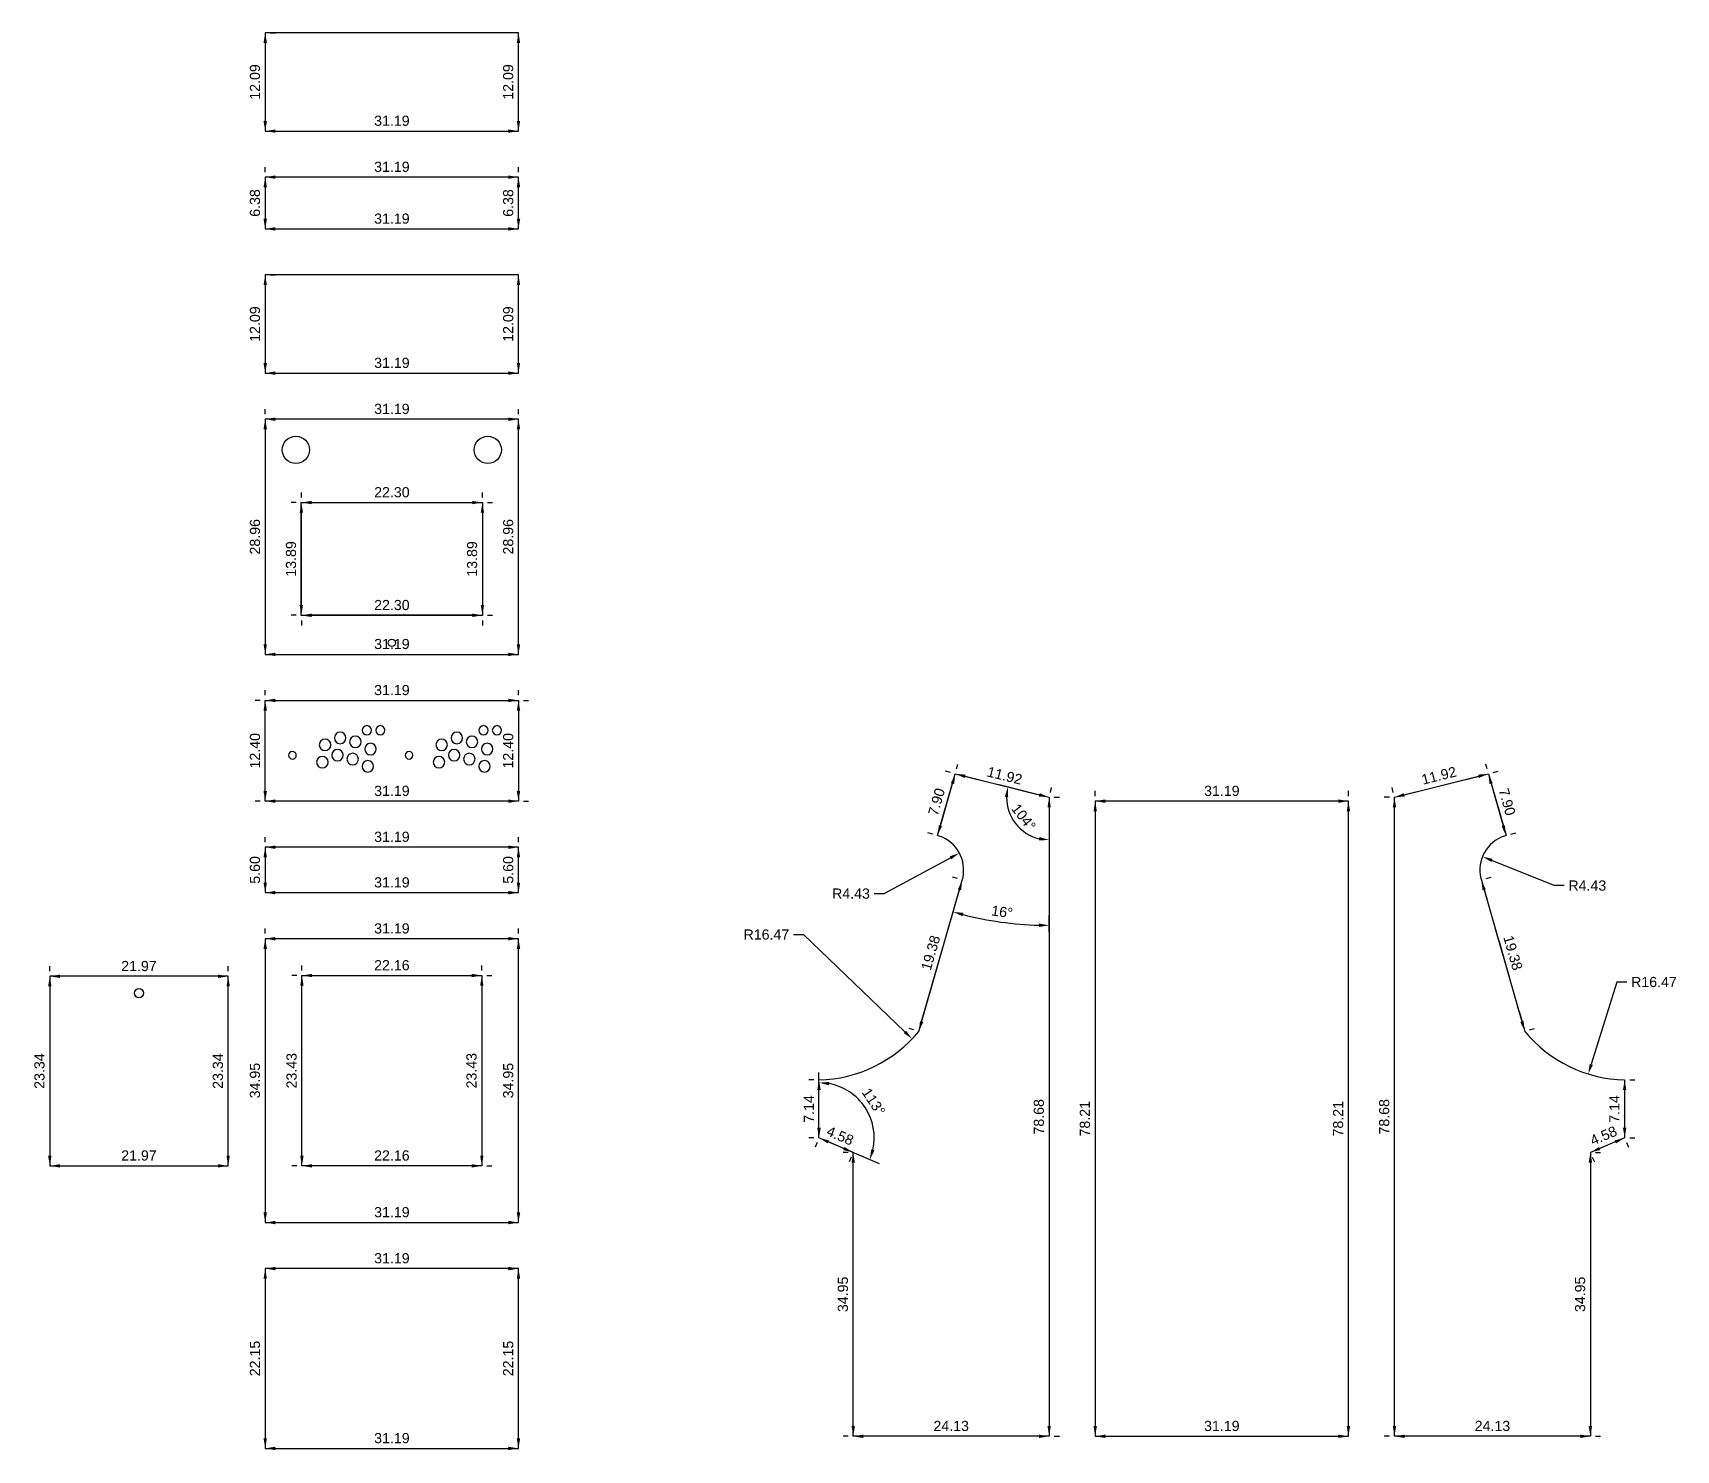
# Model space of a CAD drawing. Header units: inches. Extents: x -39 to 1364, y -34 to 172.
# Drawn here: x 1161.5 to 1363.8, y -2.2 to 172.3 of the extents above; entities that cross this region are included whole.
import ezdxf

# ---------------------------------------------------------------- set-up
doc = ezdxf.new("R2010")
doc.units = ezdxf.units.IN
doc.header["$MEASUREMENT"] = 0
doc.layers.get('0').update_dxf_attribs({"true_color": 0x000000})
doc.styles.add('Default', font='arial.ttf')
doc.dimstyles.new('Default', dxfattribs={"dimscale": 10, "dimtxt": 0.125, "dimasz": 0.125, "dimexe": 0.125, "dimexo": 0.0625, "dimgap": 0.0625, "dimtad": 1, "dimtoh": 1, "dimzin": 1, "dimdsep": 46, "dimtxsty": 'Default', "dimcen": 0.25, "dimadec": 0, "dimazin": 1, "dimtfac": 1, "dimtdec": 4, "dimtix": 1, "dimtofl": 0, "dimtmove": 1, "dimatfit": 3, "dimfxl": 1, "dimtolj": 1, "dimtzin": 1, "dimarcsym": 0})

msp = doc.modelspace()

# ---------------------------------------------------------------- blocks, each defined once
blk = doc.blocks.new('*D1')
at = {"color": 0, "lineweight": -2}
for p, q in [((1255.13, 61.28), (1256.38, 61.28)), ((1256.38, 61.28), (1268.85, 49.3))]:
    blk.add_line(p, q, dxfattribs=at)
at = {"color": 0}
blk.add_solid([(1268.71, 49.15), (1269, 49.45), (1269.75, 48.44)], dxfattribs=at)
at = {"layer": 'Defpoints', "color": 0}
for p in [(1257.87, 59.85), (1269.75, 48.44)]:
    blk.add_point(p, dxfattribs=at)
at = {"color": 0, "insert": (1251.8, 61.28), "char_height": 1.25, "attachment_point": 5, "style": 'Default'}
blk.add_mtext('\\A1;R16.47', dxfattribs=at)
blk = doc.blocks.new('*D2')
at = {"color": 0, "lineweight": -2}
for p, q in [((1356.53, 55.43), (1353.39, 45.31)), ((1357.78, 55.43), (1356.53, 55.43))]:
    blk.add_line(p, q, dxfattribs=at)
at = {"color": 0}
blk.add_solid([(1353.19, 45.37), (1353.59, 45.25), (1353.02, 44.12)], dxfattribs=at)
at = {"layer": 'Defpoints', "color": 0}
for p in [(1357.9, 59.85), (1353.02, 44.12)]:
    blk.add_point(p, dxfattribs=at)
at = {"color": 0, "insert": (1361.11, 55.43), "char_height": 1.25, "attachment_point": 5, "style": 'Default'}
blk.add_mtext('\\A1;R16.47', dxfattribs=at)
blk = doc.blocks.new('*D3')
at = {"color": 0, "lineweight": -2}
for p, q in [((1348.8, 67.31), (1341.16, 70.41)), ((1350.05, 67.31), (1348.8, 67.31))]:
    blk.add_line(p, q, dxfattribs=at)
at = {"color": 0}
blk.add_solid([(1341.24, 70.6), (1341.08, 70.22), (1340, 70.88)], dxfattribs=at)
at = {"layer": 'Defpoints', "color": 0}
for p in [(1340, 70.88), (1344.11, 69.22)]:
    blk.add_point(p, dxfattribs=at)
at = {"color": 0, "insert": (1352.9, 67.31), "char_height": 1.25, "attachment_point": 5, "style": 'Default'}
blk.add_mtext('\\A1;R4.43', dxfattribs=at)
blk = doc.blocks.new('*D4')
at = {"color": 0, "lineweight": -2}
for p, q in [((1266.32, 66.32), (1274.47, 70.73)), ((1265.07, 66.32), (1266.32, 66.32))]:
    blk.add_line(p, q, dxfattribs=at)
at = {"color": 0}
blk.add_solid([(1274.57, 70.55), (1274.37, 70.91), (1275.57, 71.32)], dxfattribs=at)
at = {"layer": 'Defpoints', "color": 0}
for p in [(1275.57, 71.32), (1271.67, 69.22)]:
    blk.add_point(p, dxfattribs=at)
at = {"color": 0, "insert": (1262.22, 66.32), "char_height": 1.25, "attachment_point": 5, "style": 'Default'}
blk.add_mtext('\\A1;R4.43', dxfattribs=at)
blk = doc.blocks.new('*D5')
at = {"color": 0, "lineweight": -2}
for p, q in [((1258.28, 40.66), (1258.28, 44.29)), ((1261.16, 35.02), (1265.69, 33.1))]:
    blk.add_line(p, q, dxfattribs=at)
blk.add_arc((1258.28, 36.24), 6.8, 347.5477, 79.4519, dxfattribs=at)
at = {"color": 0}
for points in [[(1259.54, 43.13), (1259.51, 42.72), (1258.28, 43.04)], [(1264.72, 34.84), (1265.12, 34.71), (1264.54, 33.58)]]:
    blk.add_solid(points, dxfattribs=at)
at = {"layer": 'Defpoints', "color": 0}
for p in [(1258.28, 40.04), (1256.64, 36.94), (1258.28, 37.03), (1264.86, 37.96), (1260.59, 35.26)]:
    blk.add_point(p, dxfattribs=at)
at = {"color": 0, "insert": (1265, 40.69), "char_height": 1.25, "attachment_point": 5, "rotation": 303.4998, "style": 'Default'}
blk.add_mtext('\\A1;113%%d', dxfattribs=at)
blk = doc.blocks.new('*D6')
at = {"color": 0, "lineweight": -2}
for p, q in [((1274.55, 63.22), (1275.14, 65.27)), ((1286.63, 61.58), (1286.63, 63.66))]:
    blk.add_line(p, q, dxfattribs=at)
blk.add_arc((1286.63, 105.33), 42.92, 255.6688, 268.3312, dxfattribs=at)
at = {"color": 0}
for points in [[(1276.06, 63.95), (1275.95, 63.54), (1274.8, 64.07)], [(1285.37, 62.22), (1285.38, 62.64), (1286.63, 62.41)]]:
    blk.add_solid(points, dxfattribs=at)
at = {"layer": 'Defpoints', "color": 0}
for p in [(1278.68, 63.15), (1273.97, 61.17), (1274.38, 62.62), (1286.63, 60.95), (1286.63, 59.49)]:
    blk.add_point(p, dxfattribs=at)
at = {"color": 0, "insert": (1280.83, 64.08), "char_height": 1.25, "attachment_point": 5, "rotation": 352, "style": 'Default'}
blk.add_mtext('\\A1;16%%d', dxfattribs=at)
blk = doc.blocks.new('*D7')
at = {"color": 0, "lineweight": -2}
for p, q in [((1283.72, 78.91), (1280.32, 79.76)), ((1286.63, 73.88), (1286.63, 71.68))]:
    blk.add_line(p, q, dxfattribs=at)
blk.add_arc((1286.63, 78.18), 5.25, 179.6688, 256.3312, dxfattribs=at)
at = {"color": 0}
for points in [[(1281.58, 78.19), (1281.17, 78.24), (1281.53, 79.46)], [(1285.36, 72.87), (1285.41, 73.29), (1286.63, 72.93)]]:
    blk.add_solid(points, dxfattribs=at)
at = {"layer": 'Defpoints', "color": 0}
for p in [(1284.32, 78.76), (1287.12, 78.06), (1281.71, 76.33), (1286.63, 76.07), (1286.63, 74.5)]:
    blk.add_point(p, dxfattribs=at)
at = {"color": 0, "insert": (1283.48, 75.73), "char_height": 1.25, "attachment_point": 5, "rotation": 308, "style": 'Default'}
blk.add_mtext('\\A1;104%%d', dxfattribs=at)
blk = doc.blocks.new('*D8')
at = {"color": 0, "lineweight": -2}
for p, q in [((1292.3, 78.33), (1292.3, 78.96)), ((1323.48, 78.33), (1323.48, 78.96)), ((1322.23, 77.71), (1293.55, 77.71))]:
    blk.add_line(p, q, dxfattribs=at)
at = {"color": 0}
for points in [[(1293.55, 77.92), (1293.55, 77.5), (1292.3, 77.71)], [(1322.23, 77.5), (1322.23, 77.92), (1323.48, 77.71)]]:
    blk.add_solid(points, dxfattribs=at)
at = {"layer": 'Defpoints', "color": 0}
for p in [(1292.3, 77.71), (1292.3, 77.71), (1323.48, 77.71)]:
    blk.add_point(p, dxfattribs=at)
at = {"color": 0, "insert": (1307.89, 78.97), "char_height": 1.25, "attachment_point": 5, "style": 'Default'}
blk.add_mtext('\\A1;31.19', dxfattribs=at)
blk = doc.blocks.new('*D9')
at = {"color": 0, "lineweight": -2}
for p, q in [((1322.86, 77.71), (1322.23, 77.71)), ((1323.48, 0.75), (1323.48, 76.46)), ((1322.86, -0.5), (1322.23, -0.5))]:
    blk.add_line(p, q, dxfattribs=at)
at = {"color": 0}
for points in [[(1323.69, 76.46), (1323.27, 76.46), (1323.48, 77.71)], [(1323.27, 0.75), (1323.69, 0.75), (1323.48, -0.5)]]:
    blk.add_solid(points, dxfattribs=at)
at = {"layer": 'Defpoints', "color": 0}
for p in [(1323.48, 77.71), (1323.48, 77.71), (1323.48, -0.5)]:
    blk.add_point(p, dxfattribs=at)
at = {"color": 0, "insert": (1322.22, 38.6), "char_height": 1.25, "attachment_point": 5, "rotation": 90, "style": 'Default'}
blk.add_mtext('\\A1;78.21', dxfattribs=at)
blk = doc.blocks.new('*D10')
at = {"color": 0, "lineweight": -2}
for p, q in [((1292.3, 0.13), (1292.3, 0.75)), ((1323.48, 0.13), (1323.48, 0.75)), ((1293.55, -0.5), (1322.23, -0.5))]:
    blk.add_line(p, q, dxfattribs=at)
at = {"color": 0}
for points in [[(1293.55, -0.29), (1293.55, -0.71), (1292.3, -0.5)], [(1322.23, -0.71), (1322.23, -0.29), (1323.48, -0.5)]]:
    blk.add_solid(points, dxfattribs=at)
at = {"layer": 'Defpoints', "color": 0}
for p in [(1292.3, -0.5), (1323.48, -0.5), (1323.48, -0.5)]:
    blk.add_point(p, dxfattribs=at)
at = {"color": 0, "insert": (1307.89, 0.77), "char_height": 1.25, "attachment_point": 5, "style": 'Default'}
blk.add_mtext('\\A1;31.19', dxfattribs=at)
blk = doc.blocks.new('*D11')
at = {"color": 0, "lineweight": -2}
for p, q in [((1292.92, 77.71), (1293.55, 77.71)), ((1292.3, 76.46), (1292.3, 0.75)), ((1292.92, -0.5), (1293.55, -0.5))]:
    blk.add_line(p, q, dxfattribs=at)
at = {"color": 0}
for points in [[(1292.5, 76.46), (1292.09, 76.46), (1292.3, 77.71)], [(1292.09, 0.75), (1292.5, 0.75), (1292.3, -0.5)]]:
    blk.add_solid(points, dxfattribs=at)
at = {"layer": 'Defpoints', "color": 0}
for p in [(1292.3, 77.71), (1292.3, -0.5), (1292.3, -0.5)]:
    blk.add_point(p, dxfattribs=at)
at = {"color": 0, "insert": (1291.03, 38.6), "char_height": 1.25, "attachment_point": 5, "rotation": 90, "style": 'Default'}
blk.add_mtext('\\A1;78.21', dxfattribs=at)
blk = doc.blocks.new('*D12')
at = {"color": 0, "lineweight": -2}
for p, q in [((1341.32, 81.24), (1341.92, 81.41)), ((1341.06, 79.87), (1342.55, 74.67)), ((1343.49, 73.64), (1344.09, 73.82))]:
    blk.add_line(p, q, dxfattribs=at)
at = {"color": 0}
for points in [[(1341.26, 79.92), (1340.86, 79.81), (1340.71, 81.07)], [(1342.35, 74.62), (1342.75, 74.73), (1342.89, 73.47)]]:
    blk.add_solid(points, dxfattribs=at)
at = {"layer": 'Defpoints', "color": 0}
for p in [(1340.71, 81.07), (1342.89, 73.47), (1342.89, 73.47)]:
    blk.add_point(p, dxfattribs=at)
at = {"color": 0, "insert": (1343.02, 77.62), "char_height": 1.25, "attachment_point": 5, "rotation": 286, "style": 'Default'}
blk.add_mtext('\\A1;7.90', dxfattribs=at)
blk = doc.blocks.new('*D13')
at = {"color": 0, "lineweight": -2}
for p, q in [((1340.56, 81.67), (1340.41, 82.28)), ((1329, 78.79), (1328.85, 79.4)), ((1330.36, 78.49), (1339.5, 80.77))]:
    blk.add_line(p, q, dxfattribs=at)
at = {"color": 0}
for points in [[(1339.55, 80.56), (1339.45, 80.97), (1340.71, 81.07)], [(1330.31, 78.69), (1330.41, 78.28), (1329.15, 78.18)]]:
    blk.add_solid(points, dxfattribs=at)
at = {"layer": 'Defpoints', "color": 0}
for p in [(1340.71, 81.07), (1340.71, 81.07), (1329.15, 78.18)]:
    blk.add_point(p, dxfattribs=at)
at = {"color": 0, "insert": (1334.63, 80.85), "char_height": 1.25, "attachment_point": 5, "rotation": 14, "style": 'Default'}
blk.add_mtext('\\A1;11.92', dxfattribs=at)
blk = doc.blocks.new('*D14')
at = {"color": 0, "lineweight": -2}
for p, q in [((1328.53, 78.18), (1327.9, 78.18)), ((1329.15, 0.75), (1329.15, 76.93)), ((1328.53, -0.5), (1327.9, -0.5))]:
    blk.add_line(p, q, dxfattribs=at)
at = {"color": 0}
for points in [[(1329.36, 76.93), (1328.94, 76.93), (1329.15, 78.18)], [(1328.94, 0.75), (1329.36, 0.75), (1329.15, -0.5)]]:
    blk.add_solid(points, dxfattribs=at)
at = {"layer": 'Defpoints', "color": 0}
for p in [(1329.15, 78.18), (1329.15, 78.18), (1329.15, -0.5)]:
    blk.add_point(p, dxfattribs=at)
at = {"color": 0, "insert": (1327.89, 38.84), "char_height": 1.25, "attachment_point": 5, "rotation": 90, "style": 'Default'}
blk.add_mtext('\\A1;78.68', dxfattribs=at)
blk = doc.blocks.new('*D15')
at = {"color": 0, "lineweight": -2}
for p, q in [((1329.15, 0.13), (1329.15, 0.75)), ((1353.28, 0.13), (1353.28, 0.75)), ((1352.03, -0.5), (1330.4, -0.5))]:
    blk.add_line(p, q, dxfattribs=at)
at = {"color": 0}
for points in [[(1330.4, -0.29), (1330.4, -0.71), (1329.15, -0.5)], [(1352.03, -0.71), (1352.03, -0.29), (1353.28, -0.5)]]:
    blk.add_solid(points, dxfattribs=at)
at = {"layer": 'Defpoints', "color": 0}
for p in [(1329.15, -0.5), (1329.15, -0.5), (1353.28, -0.5)]:
    blk.add_point(p, dxfattribs=at)
at = {"color": 0, "insert": (1341.22, 0.77), "char_height": 1.25, "attachment_point": 5, "style": 'Default'}
blk.add_mtext('\\A1;24.13', dxfattribs=at)
blk = doc.blocks.new('*D16')
at = {"color": 0, "lineweight": -2}
for p, q in [((1353.91, 34.45), (1354.53, 34.45)), ((1353.28, 33.2), (1353.28, 0.75)), ((1353.91, -0.5), (1354.53, -0.5))]:
    blk.add_line(p, q, dxfattribs=at)
at = {"color": 0}
for points in [[(1353.49, 33.2), (1353.07, 33.2), (1353.28, 34.45)], [(1353.07, 0.75), (1353.49, 0.75), (1353.28, -0.5)]]:
    blk.add_solid(points, dxfattribs=at)
at = {"layer": 'Defpoints', "color": 0}
for p in [(1353.28, 34.45), (1353.28, -0.5), (1353.28, -0.5)]:
    blk.add_point(p, dxfattribs=at)
at = {"color": 0, "insert": (1352.02, 16.98), "char_height": 1.25, "attachment_point": 5, "rotation": 90, "style": 'Default'}
blk.add_mtext('\\A1;34.95', dxfattribs=at)
blk = doc.blocks.new('*D17')
at = {"color": 0, "lineweight": -2}
for p, q in [((1356.35, 35.75), (1354.43, 34.94)), ((1357.74, 35.67), (1357.99, 35.09)), ((1353.52, 33.88), (1353.77, 33.3))]:
    blk.add_line(p, q, dxfattribs=at)
at = {"color": 0}
for points in [[(1354.35, 35.13), (1354.51, 34.75), (1353.28, 34.45)], [(1356.43, 35.56), (1356.27, 35.94), (1357.5, 36.24)]]:
    blk.add_solid(points, dxfattribs=at)
at = {"layer": 'Defpoints', "color": 0}
for p in [(1353.28, 34.45), (1353.28, 34.45), (1357.5, 36.24)]:
    blk.add_point(p, dxfattribs=at)
at = {"color": 0, "insert": (1354.9, 36.51), "char_height": 1.25, "attachment_point": 5, "rotation": 23.0004, "style": 'Default'}
blk.add_mtext('\\A1;4.58', dxfattribs=at)
blk = doc.blocks.new('*D18')
at = {"color": 0, "lineweight": -2}
for p, q in [((1358.12, 43.38), (1358.75, 43.38)), ((1357.5, 42.13), (1357.5, 37.49)), ((1358.12, 36.24), (1358.75, 36.24))]:
    blk.add_line(p, q, dxfattribs=at)
at = {"color": 0}
for points in [[(1357.71, 42.13), (1357.29, 42.13), (1357.5, 43.38)], [(1357.29, 37.49), (1357.71, 37.49), (1357.5, 36.24)]]:
    blk.add_solid(points, dxfattribs=at)
at = {"layer": 'Defpoints', "color": 0}
for p in [(1357.5, 43.38), (1357.5, 36.24), (1357.5, 36.24)]:
    blk.add_point(p, dxfattribs=at)
at = {"color": 0, "insert": (1356.24, 39.81), "char_height": 1.25, "attachment_point": 5, "rotation": 90, "style": 'Default'}
blk.add_mtext('\\A1;7.14', dxfattribs=at)
blk = doc.blocks.new('*D19')
at = {"color": 0, "lineweight": -2}
for p, q in [((1340.2, 66.79), (1344.85, 50.56)), ((1340.46, 68.17), (1341.06, 68.34)), ((1345.8, 49.53), (1346.4, 49.71))]:
    blk.add_line(p, q, dxfattribs=at)
at = {"color": 0}
for points in [[(1340.4, 66.85), (1340, 66.73), (1339.86, 67.99)], [(1344.65, 50.51), (1345.05, 50.62), (1345.2, 49.36)]]:
    blk.add_solid(points, dxfattribs=at)
at = {"layer": 'Defpoints', "color": 0}
for p in [(1339.86, 67.99), (1345.2, 49.36), (1345.2, 49.36)]:
    blk.add_point(p, dxfattribs=at)
at = {"color": 0, "insert": (1343.74, 59.03), "char_height": 1.25, "attachment_point": 5, "rotation": 286, "style": 'Default'}
blk.add_mtext('\\A1;19.38', dxfattribs=at)
blk = doc.blocks.new('*D20')
at = {"color": 0, "lineweight": -2}
for p, q in [((1257.65, 43.38), (1257.03, 43.38)), ((1258.28, 37.49), (1258.28, 42.13)), ((1257.65, 36.24), (1257.03, 36.24))]:
    blk.add_line(p, q, dxfattribs=at)
at = {"color": 0}
for points in [[(1258.49, 42.13), (1258.07, 42.13), (1258.28, 43.38)], [(1258.07, 37.49), (1258.49, 37.49), (1258.28, 36.24)]]:
    blk.add_solid(points, dxfattribs=at)
at = {"layer": 'Defpoints', "color": 0}
for p in [(1258.28, 43.38), (1258.28, 43.38), (1258.28, 36.24)]:
    blk.add_point(p, dxfattribs=at)
at = {"color": 0, "insert": (1257.03, 39.81), "char_height": 1.25, "attachment_point": 5, "rotation": 90, "style": 'Default'}
blk.add_mtext('\\A1;7.14', dxfattribs=at)
blk = doc.blocks.new('*D21')
at = {"color": 0, "lineweight": -2}
for p, q in [((1258.04, 35.67), (1257.79, 35.09)), ((1261.35, 34.94), (1259.43, 35.75)), ((1262.25, 33.88), (1262.01, 33.3))]:
    blk.add_line(p, q, dxfattribs=at)
at = {"color": 0}
for points in [[(1259.51, 35.94), (1259.35, 35.56), (1258.28, 36.24)], [(1261.26, 34.75), (1261.43, 35.13), (1262.5, 34.45)]]:
    blk.add_solid(points, dxfattribs=at)
at = {"layer": 'Defpoints', "color": 0}
for p in [(1258.28, 36.24), (1258.28, 36.24), (1262.5, 34.45)]:
    blk.add_point(p, dxfattribs=at)
at = {"color": 0, "insert": (1260.88, 36.51), "char_height": 1.25, "attachment_point": 5, "rotation": 336.9996, "style": 'Default'}
blk.add_mtext('\\A1;4.58', dxfattribs=at)
blk = doc.blocks.new('*D22')
at = {"color": 0, "lineweight": -2}
for p, q in [((1261.87, 34.45), (1261.25, 34.45)), ((1262.5, 0.75), (1262.5, 33.2)), ((1261.87, -0.5), (1261.25, -0.5))]:
    blk.add_line(p, q, dxfattribs=at)
at = {"color": 0}
for points in [[(1262.7, 33.2), (1262.29, 33.2), (1262.5, 34.45)], [(1262.29, 0.75), (1262.7, 0.75), (1262.5, -0.5)]]:
    blk.add_solid(points, dxfattribs=at)
at = {"layer": 'Defpoints', "color": 0}
for p in [(1262.5, 34.45), (1262.5, 34.45), (1262.5, -0.5)]:
    blk.add_point(p, dxfattribs=at)
at = {"color": 0, "insert": (1261.23, 16.98), "char_height": 1.25, "attachment_point": 5, "rotation": 90, "style": 'Default'}
blk.add_mtext('\\A1;34.95', dxfattribs=at)
blk = doc.blocks.new('*D23')
at = {"color": 0, "lineweight": -2}
for p, q in [((1262.5, 0.13), (1262.5, 0.75)), ((1286.63, 0.13), (1286.63, 0.75)), ((1285.38, -0.5), (1263.75, -0.5))]:
    blk.add_line(p, q, dxfattribs=at)
at = {"color": 0}
for points in [[(1263.75, -0.29), (1263.75, -0.71), (1262.5, -0.5)], [(1285.38, -0.71), (1285.38, -0.29), (1286.63, -0.5)]]:
    blk.add_solid(points, dxfattribs=at)
at = {"layer": 'Defpoints', "color": 0}
for p in [(1262.5, -0.5), (1262.5, -0.5), (1286.63, -0.5)]:
    blk.add_point(p, dxfattribs=at)
at = {"color": 0, "insert": (1274.56, 0.77), "char_height": 1.25, "attachment_point": 5, "style": 'Default'}
blk.add_mtext('\\A1;24.13', dxfattribs=at)
blk = doc.blocks.new('*D24')
at = {"color": 0, "lineweight": -2}
for p, q in [((1286.63, 76.93), (1286.63, 0.75)), ((1287.25, 78.18), (1287.88, 78.18)), ((1287.25, -0.5), (1287.88, -0.5))]:
    blk.add_line(p, q, dxfattribs=at)
at = {"color": 0}
for points in [[(1286.83, 76.93), (1286.42, 76.93), (1286.63, 78.18)], [(1286.42, 0.75), (1286.83, 0.75), (1286.63, -0.5)]]:
    blk.add_solid(points, dxfattribs=at)
at = {"layer": 'Defpoints', "color": 0}
for p in [(1286.63, 78.18), (1286.63, -0.5), (1286.63, -0.5)]:
    blk.add_point(p, dxfattribs=at)
at = {"color": 0, "insert": (1285.36, 38.84), "char_height": 1.25, "attachment_point": 5, "rotation": 90, "style": 'Default'}
blk.add_mtext('\\A1;78.68', dxfattribs=at)
blk = doc.blocks.new('*D25')
at = {"color": 0, "lineweight": -2}
for p, q in [((1275.21, 81.67), (1275.37, 82.28)), ((1276.28, 80.77), (1285.41, 78.49)), ((1286.78, 78.79), (1286.93, 79.4))]:
    blk.add_line(p, q, dxfattribs=at)
at = {"color": 0}
for points in [[(1276.33, 80.97), (1276.23, 80.56), (1275.06, 81.07)], [(1285.36, 78.28), (1285.46, 78.69), (1286.63, 78.18)]]:
    blk.add_solid(points, dxfattribs=at)
at = {"layer": 'Defpoints', "color": 0}
for p in [(1275.06, 81.07), (1286.63, 78.18), (1286.63, 78.18)]:
    blk.add_point(p, dxfattribs=at)
at = {"color": 0, "insert": (1281.15, 80.85), "char_height": 1.25, "attachment_point": 5, "rotation": 346, "style": 'Default'}
blk.add_mtext('\\A1;11.92', dxfattribs=at)
blk = doc.blocks.new('*D26')
at = {"color": 0, "lineweight": -2}
for p, q in [((1274.46, 81.24), (1273.86, 81.41)), ((1273.23, 74.67), (1274.72, 79.87)), ((1272.28, 73.64), (1271.68, 73.82))]:
    blk.add_line(p, q, dxfattribs=at)
at = {"color": 0}
for points in [[(1274.92, 79.81), (1274.52, 79.92), (1275.06, 81.07)], [(1273.03, 74.73), (1273.43, 74.62), (1272.88, 73.47)]]:
    blk.add_solid(points, dxfattribs=at)
at = {"layer": 'Defpoints', "color": 0}
for p in [(1275.06, 81.07), (1275.06, 81.07), (1272.88, 73.47)]:
    blk.add_point(p, dxfattribs=at)
at = {"color": 0, "insert": (1272.76, 77.62), "char_height": 1.25, "attachment_point": 5, "rotation": 74, "style": 'Default'}
blk.add_mtext('\\A1;7.90', dxfattribs=at)
blk = doc.blocks.new('*D27')
at = {"color": 0, "lineweight": -2}
for p, q in [((1270.92, 50.56), (1275.58, 66.79)), ((1275.32, 68.17), (1274.72, 68.34)), ((1269.98, 49.53), (1269.38, 49.71))]:
    blk.add_line(p, q, dxfattribs=at)
at = {"color": 0}
for points in [[(1275.78, 66.73), (1275.38, 66.85), (1275.92, 67.99)], [(1270.72, 50.62), (1271.12, 50.51), (1270.58, 49.36)]]:
    blk.add_solid(points, dxfattribs=at)
at = {"layer": 'Defpoints', "color": 0}
for p in [(1275.92, 67.99), (1275.92, 67.99), (1270.58, 49.36)]:
    blk.add_point(p, dxfattribs=at)
at = {"color": 0, "insert": (1272.04, 59.03), "char_height": 1.25, "attachment_point": 5, "rotation": 74, "style": 'Default'}
blk.add_mtext('\\A1;19.38', dxfattribs=at)
blk = doc.blocks.new('*D28')
at = {"color": 0, "lineweight": -2}
for p, q in [((1163.55, 54.89), (1163.55, 34.05)), ((1164.17, 56.14), (1164.8, 56.14)), ((1164.17, 32.8), (1164.8, 32.8))]:
    blk.add_line(p, q, dxfattribs=at)
at = {"color": 0}
for points in [[(1163.76, 54.89), (1163.34, 54.89), (1163.55, 56.14)], [(1163.34, 34.05), (1163.76, 34.05), (1163.55, 32.8)]]:
    blk.add_solid(points, dxfattribs=at)
at = {"layer": 'Defpoints', "color": 0}
for p in [(1163.55, 56.14), (1163.55, 32.8), (1163.55, 32.8)]:
    blk.add_point(p, dxfattribs=at)
at = {"color": 0, "insert": (1162.28, 44.47), "char_height": 1.25, "attachment_point": 5, "rotation": 90, "style": 'Default'}
blk.add_mtext('\\A1;23.34', dxfattribs=at)
blk = doc.blocks.new('*D29')
at = {"color": 0, "lineweight": -2}
for p, q in [((1163.55, 56.77), (1163.55, 57.39)), ((1185.52, 56.77), (1185.52, 57.39)), ((1184.27, 56.14), (1164.8, 56.14))]:
    blk.add_line(p, q, dxfattribs=at)
at = {"color": 0}
for points in [[(1164.8, 56.35), (1164.8, 55.93), (1163.55, 56.14)], [(1184.27, 55.93), (1184.27, 56.35), (1185.52, 56.14)]]:
    blk.add_solid(points, dxfattribs=at)
at = {"layer": 'Defpoints', "color": 0}
for p in [(1163.55, 56.14), (1163.55, 56.14), (1185.52, 56.14)]:
    blk.add_point(p, dxfattribs=at)
at = {"color": 0, "insert": (1174.53, 57.4), "char_height": 1.25, "attachment_point": 5, "style": 'Default'}
blk.add_mtext('\\A1;21.97', dxfattribs=at)
blk = doc.blocks.new('*D30')
at = {"color": 0, "lineweight": -2}
for p, q in [((1184.89, 56.14), (1184.27, 56.14)), ((1185.52, 34.05), (1185.52, 54.89)), ((1184.89, 32.8), (1184.27, 32.8))]:
    blk.add_line(p, q, dxfattribs=at)
at = {"color": 0}
for points in [[(1185.72, 54.89), (1185.31, 54.89), (1185.52, 56.14)], [(1185.31, 34.05), (1185.72, 34.05), (1185.52, 32.8)]]:
    blk.add_solid(points, dxfattribs=at)
at = {"layer": 'Defpoints', "color": 0}
for p in [(1185.52, 56.14), (1185.52, 56.14), (1185.52, 32.8)]:
    blk.add_point(p, dxfattribs=at)
at = {"color": 0, "insert": (1184.25, 44.47), "char_height": 1.25, "attachment_point": 5, "rotation": 90, "style": 'Default'}
blk.add_mtext('\\A1;23.34', dxfattribs=at)
blk = doc.blocks.new('*D31')
at = {"color": 0, "lineweight": -2}
for p, q in [((1163.55, 33.43), (1163.55, 34.05)), ((1164.8, 32.8), (1184.27, 32.8)), ((1185.52, 33.43), (1185.52, 34.05))]:
    blk.add_line(p, q, dxfattribs=at)
at = {"color": 0}
for points in [[(1164.8, 33.01), (1164.8, 32.59), (1163.55, 32.8)], [(1184.27, 32.59), (1184.27, 33.01), (1185.52, 32.8)]]:
    blk.add_solid(points, dxfattribs=at)
at = {"layer": 'Defpoints', "color": 0}
for p in [(1163.55, 32.8), (1185.52, 32.8), (1185.52, 32.8)]:
    blk.add_point(p, dxfattribs=at)
at = {"color": 0, "insert": (1174.53, 34.07), "char_height": 1.25, "attachment_point": 5, "style": 'Default'}
blk.add_mtext('\\A1;21.97', dxfattribs=at)
blk = doc.blocks.new('*D32')
at = {"color": 0, "lineweight": -2}
for p, q in [((1190.71, 172.31), (1191.33, 172.31)), ((1190.08, 171.06), (1190.08, 161.46)), ((1190.71, 160.21), (1191.33, 160.21))]:
    blk.add_line(p, q, dxfattribs=at)
at = {"color": 0}
for points in [[(1190.29, 171.06), (1189.87, 171.06), (1190.08, 172.31)], [(1189.87, 161.46), (1190.29, 161.46), (1190.08, 160.21)]]:
    blk.add_solid(points, dxfattribs=at)
at = {"layer": 'Defpoints', "color": 0}
for p in [(1190.08, 172.31), (1190.08, 160.21), (1190.08, 160.21)]:
    blk.add_point(p, dxfattribs=at)
at = {"color": 0, "insert": (1188.82, 166.26), "char_height": 1.25, "attachment_point": 5, "rotation": 90, "style": 'Default'}
blk.add_mtext('\\A1;12.09', dxfattribs=at)
blk = doc.blocks.new('*D34')
at = {"color": 0, "lineweight": -2}
for p, q in [((1220.64, 172.31), (1220.02, 172.31)), ((1221.27, 161.46), (1221.27, 171.06)), ((1220.64, 160.21), (1220.02, 160.21))]:
    blk.add_line(p, q, dxfattribs=at)
at = {"color": 0}
for points in [[(1221.48, 171.06), (1221.06, 171.06), (1221.27, 172.31)], [(1221.06, 161.46), (1221.48, 161.46), (1221.27, 160.21)]]:
    blk.add_solid(points, dxfattribs=at)
at = {"layer": 'Defpoints', "color": 0}
for p in [(1221.27, 172.31), (1221.27, 172.31), (1221.27, 160.21)]:
    blk.add_point(p, dxfattribs=at)
at = {"color": 0, "insert": (1220.01, 166.26), "char_height": 1.25, "attachment_point": 5, "rotation": 90, "style": 'Default'}
blk.add_mtext('\\A1;12.09', dxfattribs=at)
blk = doc.blocks.new('*D35')
at = {"color": 0, "lineweight": -2}
for p, q in [((1190.08, 160.84), (1190.08, 161.46)), ((1191.33, 160.21), (1220.02, 160.21)), ((1221.27, 160.84), (1221.27, 161.46))]:
    blk.add_line(p, q, dxfattribs=at)
at = {"color": 0}
for points in [[(1191.33, 160.42), (1191.33, 160.01), (1190.08, 160.21)], [(1220.02, 160.01), (1220.02, 160.42), (1221.27, 160.21)]]:
    blk.add_solid(points, dxfattribs=at)
at = {"layer": 'Defpoints', "color": 0}
for p in [(1190.08, 160.21), (1221.27, 160.21), (1221.27, 160.21)]:
    blk.add_point(p, dxfattribs=at)
at = {"color": 0, "insert": (1205.68, 161.48), "char_height": 1.25, "attachment_point": 5, "style": 'Default'}
blk.add_mtext('\\A1;31.19', dxfattribs=at)
blk = doc.blocks.new('*D37')
at = {"color": 0, "lineweight": -2}
for p, q in [((1220.64, 142.5), (1220.02, 142.5)), ((1221.27, 131.66), (1221.27, 141.25)), ((1220.64, 130.41), (1220.02, 130.41))]:
    blk.add_line(p, q, dxfattribs=at)
at = {"color": 0}
for points in [[(1221.48, 141.25), (1221.06, 141.25), (1221.27, 142.5)], [(1221.06, 131.66), (1221.48, 131.66), (1221.27, 130.41)]]:
    blk.add_solid(points, dxfattribs=at)
at = {"layer": 'Defpoints', "color": 0}
for p in [(1221.27, 142.5), (1221.27, 142.5), (1221.27, 130.41)]:
    blk.add_point(p, dxfattribs=at)
at = {"color": 0, "insert": (1220.01, 136.45), "char_height": 1.25, "attachment_point": 5, "rotation": 90, "style": 'Default'}
blk.add_mtext('\\A1;12.09', dxfattribs=at)
blk = doc.blocks.new('*D38')
at = {"color": 0, "lineweight": -2}
for p, q in [((1190.08, 131.03), (1190.08, 131.66)), ((1221.27, 131.03), (1221.27, 131.66)), ((1191.33, 130.41), (1220.02, 130.41))]:
    blk.add_line(p, q, dxfattribs=at)
at = {"color": 0}
for points in [[(1191.33, 130.62), (1191.33, 130.2), (1190.08, 130.41)], [(1220.02, 130.2), (1220.02, 130.62), (1221.27, 130.41)]]:
    blk.add_solid(points, dxfattribs=at)
at = {"layer": 'Defpoints', "color": 0}
for p in [(1190.08, 130.41), (1221.27, 130.41), (1221.27, 130.41)]:
    blk.add_point(p, dxfattribs=at)
at = {"color": 0, "insert": (1205.68, 131.67), "char_height": 1.25, "attachment_point": 5, "style": 'Default'}
blk.add_mtext('\\A1;31.19', dxfattribs=at)
blk = doc.blocks.new('*D39')
at = {"color": 0, "lineweight": -2}
for p, q in [((1190.71, 142.5), (1191.33, 142.5)), ((1190.08, 141.25), (1190.08, 131.66)), ((1190.71, 130.41), (1191.33, 130.41))]:
    blk.add_line(p, q, dxfattribs=at)
at = {"color": 0}
for points in [[(1190.29, 141.25), (1189.87, 141.25), (1190.08, 142.5)], [(1189.87, 131.66), (1190.29, 131.66), (1190.08, 130.41)]]:
    blk.add_solid(points, dxfattribs=at)
at = {"layer": 'Defpoints', "color": 0}
for p in [(1190.08, 142.5), (1190.08, 130.41), (1190.08, 130.41)]:
    blk.add_point(p, dxfattribs=at)
at = {"color": 0, "insert": (1188.82, 136.45), "char_height": 1.25, "attachment_point": 5, "rotation": 90, "style": 'Default'}
blk.add_mtext('\\A1;12.09', dxfattribs=at)
blk = doc.blocks.new('*D40')
at = {"color": 0, "lineweight": -2}
for p, q in [((1194.53, 115.1), (1194.53, 115.73)), ((1216.83, 115.1), (1216.83, 115.73)), ((1195.78, 114.48), (1215.58, 114.48))]:
    blk.add_line(p, q, dxfattribs=at)
at = {"color": 0}
for points in [[(1195.78, 114.68), (1195.78, 114.27), (1194.53, 114.48)], [(1215.58, 114.27), (1215.58, 114.68), (1216.83, 114.48)]]:
    blk.add_solid(points, dxfattribs=at)
at = {"layer": 'Defpoints', "color": 0}
for p in [(1194.53, 114.48), (1216.83, 114.48), (1216.83, 114.48)]:
    blk.add_point(p, dxfattribs=at)
at = {"color": 0, "insert": (1205.68, 115.74), "char_height": 1.25, "attachment_point": 5, "style": 'Default'}
blk.add_mtext('\\A1;22.30', dxfattribs=at)
blk = doc.blocks.new('*D41')
at = {"color": 0, "lineweight": -2}
for p, q in [((1193.9, 114.48), (1193.28, 114.48)), ((1194.53, 101.84), (1194.53, 113.23)), ((1193.9, 100.59), (1193.28, 100.59))]:
    blk.add_line(p, q, dxfattribs=at)
at = {"color": 0}
for points in [[(1194.73, 113.23), (1194.32, 113.23), (1194.53, 114.48)], [(1194.32, 101.84), (1194.73, 101.84), (1194.53, 100.59)]]:
    blk.add_solid(points, dxfattribs=at)
at = {"layer": 'Defpoints', "color": 0}
for p in [(1194.53, 114.48), (1194.53, 114.48), (1194.53, 100.59)]:
    blk.add_point(p, dxfattribs=at)
at = {"color": 0, "insert": (1193.26, 107.53), "char_height": 1.25, "attachment_point": 5, "rotation": 90, "style": 'Default'}
blk.add_mtext('\\A1;13.89', dxfattribs=at)
blk = doc.blocks.new('*D42')
at = {"color": 0, "lineweight": -2}
for p, q in [((1194.53, 99.96), (1194.53, 99.34)), ((1215.58, 100.59), (1195.78, 100.59)), ((1216.83, 99.96), (1216.83, 99.34))]:
    blk.add_line(p, q, dxfattribs=at)
at = {"color": 0}
for points in [[(1195.78, 100.8), (1195.78, 100.38), (1194.53, 100.59)], [(1215.58, 100.38), (1215.58, 100.8), (1216.83, 100.59)]]:
    blk.add_solid(points, dxfattribs=at)
at = {"layer": 'Defpoints', "color": 0}
for p in [(1194.53, 100.59), (1194.53, 100.59), (1216.83, 100.59)]:
    blk.add_point(p, dxfattribs=at)
at = {"color": 0, "insert": (1205.68, 101.85), "char_height": 1.25, "attachment_point": 5, "style": 'Default'}
blk.add_mtext('\\A1;22.30', dxfattribs=at)
blk = doc.blocks.new('*D43')
at = {"color": 0, "lineweight": -2}
for p, q in [((1217.45, 114.48), (1218.08, 114.48)), ((1216.83, 113.23), (1216.83, 101.84)), ((1217.45, 100.59), (1218.08, 100.59))]:
    blk.add_line(p, q, dxfattribs=at)
at = {"color": 0}
for points in [[(1217.03, 113.23), (1216.62, 113.23), (1216.83, 114.48)], [(1216.62, 101.84), (1217.03, 101.84), (1216.83, 100.59)]]:
    blk.add_solid(points, dxfattribs=at)
at = {"layer": 'Defpoints', "color": 0}
for p in [(1216.83, 114.48), (1216.83, 100.59), (1216.83, 100.59)]:
    blk.add_point(p, dxfattribs=at)
at = {"color": 0, "insert": (1215.56, 107.53), "char_height": 1.25, "attachment_point": 5, "rotation": 90, "style": 'Default'}
blk.add_mtext('\\A1;13.89', dxfattribs=at)
blk = doc.blocks.new('*D44')
at = {"color": 0, "lineweight": -2}
for p, q in [((1190.08, 125.36), (1190.08, 125.99)), ((1221.27, 125.36), (1221.27, 125.99)), ((1220.02, 124.74), (1191.33, 124.74))]:
    blk.add_line(p, q, dxfattribs=at)
at = {"color": 0}
for points in [[(1191.33, 124.95), (1191.33, 124.53), (1190.08, 124.74)], [(1220.02, 124.53), (1220.02, 124.95), (1221.27, 124.74)]]:
    blk.add_solid(points, dxfattribs=at)
at = {"layer": 'Defpoints', "color": 0}
for p in [(1190.08, 124.74), (1190.08, 124.74), (1221.27, 124.74)]:
    blk.add_point(p, dxfattribs=at)
at = {"color": 0, "insert": (1205.68, 126), "char_height": 1.25, "attachment_point": 5, "style": 'Default'}
blk.add_mtext('\\A1;31.19', dxfattribs=at)
blk = doc.blocks.new('*D45')
at = {"color": 0, "lineweight": -2}
for p, q in [((1220.64, 124.74), (1220.02, 124.74)), ((1221.27, 97.03), (1221.27, 123.49)), ((1220.64, 95.78), (1220.02, 95.78))]:
    blk.add_line(p, q, dxfattribs=at)
at = {"color": 0}
for points in [[(1221.48, 123.49), (1221.06, 123.49), (1221.27, 124.74)], [(1221.06, 97.03), (1221.48, 97.03), (1221.27, 95.78)]]:
    blk.add_solid(points, dxfattribs=at)
at = {"layer": 'Defpoints', "color": 0}
for p in [(1221.27, 124.74), (1221.27, 124.74), (1221.27, 95.78)]:
    blk.add_point(p, dxfattribs=at)
at = {"color": 0, "insert": (1220.01, 110.26), "char_height": 1.25, "attachment_point": 5, "rotation": 90, "style": 'Default'}
blk.add_mtext('\\A1;28.96', dxfattribs=at)
blk = doc.blocks.new('*D46')
at = {"color": 0, "lineweight": -2}
for p, q in [((1190.08, 96.41), (1190.08, 97.03)), ((1191.33, 95.78), (1220.02, 95.78)), ((1221.27, 96.41), (1221.27, 97.03))]:
    blk.add_line(p, q, dxfattribs=at)
at = {"color": 0}
for points in [[(1191.33, 95.99), (1191.33, 95.57), (1190.08, 95.78)], [(1220.02, 95.57), (1220.02, 95.99), (1221.27, 95.78)]]:
    blk.add_solid(points, dxfattribs=at)
at = {"layer": 'Defpoints', "color": 0}
for p in [(1190.08, 95.78), (1221.27, 95.78), (1221.27, 95.78)]:
    blk.add_point(p, dxfattribs=at)
at = {"color": 0, "insert": (1205.68, 97.05), "char_height": 1.25, "attachment_point": 5, "style": 'Default'}
blk.add_mtext('\\A1;31.19', dxfattribs=at)
blk = doc.blocks.new('*D47')
at = {"color": 0, "lineweight": -2}
for p, q in [((1190.08, 123.49), (1190.08, 97.03)), ((1190.71, 124.74), (1191.33, 124.74)), ((1190.71, 95.78), (1191.33, 95.78))]:
    blk.add_line(p, q, dxfattribs=at)
at = {"color": 0}
for points in [[(1190.29, 123.49), (1189.87, 123.49), (1190.08, 124.74)], [(1189.87, 97.03), (1190.29, 97.03), (1190.08, 95.78)]]:
    blk.add_solid(points, dxfattribs=at)
at = {"layer": 'Defpoints', "color": 0}
for p in [(1190.08, 124.74), (1190.08, 95.78), (1190.08, 95.78)]:
    blk.add_point(p, dxfattribs=at)
at = {"color": 0, "insert": (1188.82, 110.26), "char_height": 1.25, "attachment_point": 5, "rotation": 90, "style": 'Default'}
blk.add_mtext('\\A1;28.96', dxfattribs=at)
blk = doc.blocks.new('*D48')
at = {"color": 0, "lineweight": -2}
for p, q in [((1190.08, 90.74), (1190.08, 91.36)), ((1221.27, 90.74), (1221.27, 91.36)), ((1191.33, 90.11), (1220.02, 90.11))]:
    blk.add_line(p, q, dxfattribs=at)
at = {"color": 0}
for points in [[(1191.33, 90.32), (1191.33, 89.9), (1190.08, 90.11)], [(1220.02, 89.9), (1220.02, 90.32), (1221.27, 90.11)]]:
    blk.add_solid(points, dxfattribs=at)
at = {"layer": 'Defpoints', "color": 0}
for p in [(1190.08, 90.11), (1221.27, 90.11), (1221.27, 90.11)]:
    blk.add_point(p, dxfattribs=at)
at = {"color": 0, "insert": (1205.68, 91.38), "char_height": 1.25, "attachment_point": 5, "style": 'Default'}
blk.add_mtext('\\A1;31.19', dxfattribs=at)
blk = doc.blocks.new('*D49')
at = {"color": 0, "lineweight": -2}
for p, q in [((1189.46, 90.11), (1188.83, 90.11)), ((1190.08, 78.96), (1190.08, 88.86)), ((1189.46, 77.71), (1188.83, 77.71))]:
    blk.add_line(p, q, dxfattribs=at)
at = {"color": 0}
for points in [[(1190.29, 88.86), (1189.87, 88.86), (1190.08, 90.11)], [(1189.87, 78.96), (1190.29, 78.96), (1190.08, 77.71)]]:
    blk.add_solid(points, dxfattribs=at)
at = {"layer": 'Defpoints', "color": 0}
for p in [(1190.08, 90.11), (1190.08, 90.11), (1190.08, 77.71)]:
    blk.add_point(p, dxfattribs=at)
at = {"color": 0, "insert": (1188.82, 83.91), "char_height": 1.25, "attachment_point": 5, "rotation": 90, "style": 'Default'}
blk.add_mtext('\\A1;12.40', dxfattribs=at)
blk = doc.blocks.new('*D50')
at = {"color": 0, "lineweight": -2}
for p, q in [((1190.08, 78.34), (1190.08, 78.96)), ((1221.27, 78.34), (1221.27, 78.96)), ((1220.02, 77.71), (1191.33, 77.71))]:
    blk.add_line(p, q, dxfattribs=at)
at = {"color": 0}
for points in [[(1191.33, 77.92), (1191.33, 77.5), (1190.08, 77.71)], [(1220.02, 77.5), (1220.02, 77.92), (1221.27, 77.71)]]:
    blk.add_solid(points, dxfattribs=at)
at = {"layer": 'Defpoints', "color": 0}
for p in [(1190.08, 77.71), (1190.08, 77.71), (1221.27, 77.71)]:
    blk.add_point(p, dxfattribs=at)
at = {"color": 0, "insert": (1205.68, 78.97), "char_height": 1.25, "attachment_point": 5, "style": 'Default'}
blk.add_mtext('\\A1;31.19', dxfattribs=at)
blk = doc.blocks.new('*D51')
at = {"color": 0, "lineweight": -2}
for p, q in [((1221.89, 90.11), (1222.52, 90.11)), ((1221.27, 88.86), (1221.27, 78.96)), ((1221.89, 77.71), (1222.52, 77.71))]:
    blk.add_line(p, q, dxfattribs=at)
at = {"color": 0}
for points in [[(1221.48, 88.86), (1221.06, 88.86), (1221.27, 90.11)], [(1221.06, 78.96), (1221.48, 78.96), (1221.27, 77.71)]]:
    blk.add_solid(points, dxfattribs=at)
at = {"layer": 'Defpoints', "color": 0}
for p in [(1221.27, 90.11), (1221.27, 77.71), (1221.27, 77.71)]:
    blk.add_point(p, dxfattribs=at)
at = {"color": 0, "insert": (1220.01, 83.91), "char_height": 1.25, "attachment_point": 5, "rotation": 90, "style": 'Default'}
blk.add_mtext('\\A1;12.40', dxfattribs=at)
blk = doc.blocks.new('*D52')
at = {"color": 0, "lineweight": -2}
for p, q in [((1190.08, 72.67), (1190.08, 73.29)), ((1221.27, 72.67), (1221.27, 73.29)), ((1220.02, 72.04), (1191.33, 72.04))]:
    blk.add_line(p, q, dxfattribs=at)
at = {"color": 0}
for points in [[(1191.33, 72.25), (1191.33, 71.83), (1190.08, 72.04)], [(1220.02, 71.83), (1220.02, 72.25), (1221.27, 72.04)]]:
    blk.add_solid(points, dxfattribs=at)
at = {"layer": 'Defpoints', "color": 0}
for p in [(1190.08, 72.04), (1190.08, 72.04), (1221.27, 72.04)]:
    blk.add_point(p, dxfattribs=at)
at = {"color": 0, "insert": (1205.68, 73.31), "char_height": 1.25, "attachment_point": 5, "style": 'Default'}
blk.add_mtext('\\A1;31.19', dxfattribs=at)
blk = doc.blocks.new('*D53')
at = {"color": 0, "lineweight": -2}
for p, q in [((1220.64, 72.04), (1220.02, 72.04)), ((1221.27, 67.69), (1221.27, 70.79)), ((1220.64, 66.44), (1220.02, 66.44))]:
    blk.add_line(p, q, dxfattribs=at)
at = {"color": 0}
for points in [[(1221.48, 70.79), (1221.06, 70.79), (1221.27, 72.04)], [(1221.06, 67.69), (1221.48, 67.69), (1221.27, 66.44)]]:
    blk.add_solid(points, dxfattribs=at)
at = {"layer": 'Defpoints', "color": 0}
for p in [(1221.27, 72.04), (1221.27, 72.04), (1221.27, 66.44)]:
    blk.add_point(p, dxfattribs=at)
at = {"color": 0, "insert": (1220.01, 69.24), "char_height": 1.25, "attachment_point": 5, "rotation": 90, "style": 'Default'}
blk.add_mtext('\\A1;5.60', dxfattribs=at)
blk = doc.blocks.new('*D54')
at = {"color": 0, "lineweight": -2}
for p, q in [((1190.08, 67.06), (1190.08, 67.69)), ((1221.27, 67.06), (1221.27, 67.69)), ((1191.33, 66.44), (1220.02, 66.44))]:
    blk.add_line(p, q, dxfattribs=at)
at = {"color": 0}
for points in [[(1191.33, 66.65), (1191.33, 66.23), (1190.08, 66.44)], [(1220.02, 66.23), (1220.02, 66.65), (1221.27, 66.44)]]:
    blk.add_solid(points, dxfattribs=at)
at = {"layer": 'Defpoints', "color": 0}
for p in [(1190.08, 66.44), (1221.27, 66.44), (1221.27, 66.44)]:
    blk.add_point(p, dxfattribs=at)
at = {"color": 0, "insert": (1205.68, 67.7), "char_height": 1.25, "attachment_point": 5, "style": 'Default'}
blk.add_mtext('\\A1;31.19', dxfattribs=at)
blk = doc.blocks.new('*D55')
at = {"color": 0, "lineweight": -2}
for p, q in [((1190.71, 72.04), (1191.33, 72.04)), ((1190.08, 70.79), (1190.08, 67.69)), ((1190.71, 66.44), (1191.33, 66.44))]:
    blk.add_line(p, q, dxfattribs=at)
at = {"color": 0}
for points in [[(1190.29, 70.79), (1189.87, 70.79), (1190.08, 72.04)], [(1189.87, 67.69), (1190.29, 67.69), (1190.08, 66.44)]]:
    blk.add_solid(points, dxfattribs=at)
at = {"layer": 'Defpoints', "color": 0}
for p in [(1190.08, 72.04), (1190.08, 66.44), (1190.08, 66.44)]:
    blk.add_point(p, dxfattribs=at)
at = {"color": 0, "insert": (1188.82, 69.24), "char_height": 1.25, "attachment_point": 5, "rotation": 90, "style": 'Default'}
blk.add_mtext('\\A1;5.60', dxfattribs=at)
blk = doc.blocks.new('*D56')
at = {"color": 0, "lineweight": -2}
for p, q in [((1190.08, 61.4), (1190.08, 62.02)), ((1220.02, 60.77), (1191.33, 60.77)), ((1221.27, 61.4), (1221.27, 62.02))]:
    blk.add_line(p, q, dxfattribs=at)
at = {"color": 0}
for points in [[(1191.33, 60.98), (1191.33, 60.56), (1190.08, 60.77)], [(1220.02, 60.56), (1220.02, 60.98), (1221.27, 60.77)]]:
    blk.add_solid(points, dxfattribs=at)
at = {"layer": 'Defpoints', "color": 0}
for p in [(1190.08, 60.77), (1190.08, 60.77), (1221.27, 60.77)]:
    blk.add_point(p, dxfattribs=at)
at = {"color": 0, "insert": (1205.68, 62.03), "char_height": 1.25, "attachment_point": 5, "style": 'Default'}
blk.add_mtext('\\A1;31.19', dxfattribs=at)
blk = doc.blocks.new('*D57')
at = {"color": 0, "lineweight": -2}
for p, q in [((1220.64, 60.77), (1220.02, 60.77)), ((1221.27, 27.07), (1221.27, 59.52)), ((1220.64, 25.82), (1220.02, 25.82))]:
    blk.add_line(p, q, dxfattribs=at)
at = {"color": 0}
for points in [[(1221.48, 59.52), (1221.06, 59.52), (1221.27, 60.77)], [(1221.06, 27.07), (1221.48, 27.07), (1221.27, 25.82)]]:
    blk.add_solid(points, dxfattribs=at)
at = {"layer": 'Defpoints', "color": 0}
for p in [(1221.27, 60.77), (1221.27, 60.77), (1221.27, 25.82)]:
    blk.add_point(p, dxfattribs=at)
at = {"color": 0, "insert": (1220.01, 43.3), "char_height": 1.25, "attachment_point": 5, "rotation": 90, "style": 'Default'}
blk.add_mtext('\\A1;34.95', dxfattribs=at)
blk = doc.blocks.new('*D58')
at = {"color": 0, "lineweight": -2}
for p, q in [((1190.08, 26.45), (1190.08, 27.07)), ((1221.27, 26.45), (1221.27, 27.07)), ((1191.33, 25.82), (1220.02, 25.82))]:
    blk.add_line(p, q, dxfattribs=at)
at = {"color": 0}
for points in [[(1191.33, 26.03), (1191.33, 25.61), (1190.08, 25.82)], [(1220.02, 25.61), (1220.02, 26.03), (1221.27, 25.82)]]:
    blk.add_solid(points, dxfattribs=at)
at = {"layer": 'Defpoints', "color": 0}
for p in [(1190.08, 25.82), (1221.27, 25.82), (1221.27, 25.82)]:
    blk.add_point(p, dxfattribs=at)
at = {"color": 0, "insert": (1205.68, 27.09), "char_height": 1.25, "attachment_point": 5, "style": 'Default'}
blk.add_mtext('\\A1;31.19', dxfattribs=at)
blk = doc.blocks.new('*D59')
at = {"color": 0, "lineweight": -2}
for p, q in [((1190.71, 60.77), (1191.33, 60.77)), ((1190.08, 59.52), (1190.08, 27.07)), ((1190.71, 25.82), (1191.33, 25.82))]:
    blk.add_line(p, q, dxfattribs=at)
at = {"color": 0}
for points in [[(1190.29, 59.52), (1189.87, 59.52), (1190.08, 60.77)], [(1189.87, 27.07), (1190.29, 27.07), (1190.08, 25.82)]]:
    blk.add_solid(points, dxfattribs=at)
at = {"layer": 'Defpoints', "color": 0}
for p in [(1190.08, 60.77), (1190.08, 25.82), (1190.08, 25.82)]:
    blk.add_point(p, dxfattribs=at)
at = {"color": 0, "insert": (1188.82, 43.3), "char_height": 1.25, "attachment_point": 5, "rotation": 90, "style": 'Default'}
blk.add_mtext('\\A1;34.95', dxfattribs=at)
blk = doc.blocks.new('*D60')
at = {"color": 0, "lineweight": -2}
for p, q in [((1193.97, 56.24), (1193.35, 56.24)), ((1194.6, 34.05), (1194.6, 54.99)), ((1193.97, 32.8), (1193.35, 32.8))]:
    blk.add_line(p, q, dxfattribs=at)
at = {"color": 0}
for points in [[(1194.81, 54.99), (1194.39, 54.99), (1194.6, 56.24)], [(1194.39, 34.05), (1194.81, 34.05), (1194.6, 32.8)]]:
    blk.add_solid(points, dxfattribs=at)
at = {"layer": 'Defpoints', "color": 0}
for p in [(1194.6, 56.24), (1194.6, 56.24), (1194.6, 32.8)]:
    blk.add_point(p, dxfattribs=at)
at = {"color": 0, "insert": (1193.33, 44.52), "char_height": 1.25, "attachment_point": 5, "rotation": 90, "style": 'Default'}
blk.add_mtext('\\A1;23.43', dxfattribs=at)
blk = doc.blocks.new('*D61')
at = {"color": 0, "lineweight": -2}
for p, q in [((1194.6, 33.43), (1194.6, 34.05)), ((1215.5, 32.8), (1195.85, 32.8)), ((1216.75, 33.43), (1216.75, 34.05))]:
    blk.add_line(p, q, dxfattribs=at)
at = {"color": 0}
for points in [[(1195.85, 33.01), (1195.85, 32.59), (1194.6, 32.8)], [(1215.5, 32.59), (1215.5, 33.01), (1216.75, 32.8)]]:
    blk.add_solid(points, dxfattribs=at)
at = {"layer": 'Defpoints', "color": 0}
for p in [(1194.6, 32.8), (1194.6, 32.8), (1216.75, 32.8)]:
    blk.add_point(p, dxfattribs=at)
at = {"color": 0, "insert": (1205.68, 34.07), "char_height": 1.25, "attachment_point": 5, "style": 'Default'}
blk.add_mtext('\\A1;22.16', dxfattribs=at)
blk = doc.blocks.new('*D62')
at = {"color": 0, "lineweight": -2}
for p, q in [((1216.75, 54.99), (1216.75, 34.05)), ((1217.38, 56.24), (1218, 56.24)), ((1217.38, 32.8), (1218, 32.8))]:
    blk.add_line(p, q, dxfattribs=at)
at = {"color": 0}
for points in [[(1216.96, 54.99), (1216.55, 54.99), (1216.75, 56.24)], [(1216.55, 34.05), (1216.96, 34.05), (1216.75, 32.8)]]:
    blk.add_solid(points, dxfattribs=at)
at = {"layer": 'Defpoints', "color": 0}
for p in [(1216.75, 56.24), (1216.75, 32.8), (1216.75, 32.8)]:
    blk.add_point(p, dxfattribs=at)
at = {"color": 0, "insert": (1215.49, 44.52), "char_height": 1.25, "attachment_point": 5, "rotation": 90, "style": 'Default'}
blk.add_mtext('\\A1;23.43', dxfattribs=at)
blk = doc.blocks.new('*D63')
at = {"color": 0, "lineweight": -2}
for p, q in [((1194.6, 56.86), (1194.6, 57.49)), ((1216.75, 56.86), (1216.75, 57.49)), ((1195.85, 56.24), (1215.5, 56.24))]:
    blk.add_line(p, q, dxfattribs=at)
at = {"color": 0}
for points in [[(1195.85, 56.44), (1195.85, 56.03), (1194.6, 56.24)], [(1215.5, 56.03), (1215.5, 56.44), (1216.75, 56.24)]]:
    blk.add_solid(points, dxfattribs=at)
at = {"layer": 'Defpoints', "color": 0}
for p in [(1194.6, 56.24), (1216.75, 56.24), (1216.75, 56.24)]:
    blk.add_point(p, dxfattribs=at)
at = {"color": 0, "insert": (1205.68, 57.5), "char_height": 1.25, "attachment_point": 5, "style": 'Default'}
blk.add_mtext('\\A1;22.16', dxfattribs=at)
blk = doc.blocks.new('*D64')
at = {"color": 0, "lineweight": -2}
for p, q in [((1190.08, 18.9), (1190.08, -0.74)), ((1190.71, 20.15), (1191.33, 20.15)), ((1190.71, -1.99), (1191.33, -1.99))]:
    blk.add_line(p, q, dxfattribs=at)
at = {"color": 0}
for points in [[(1190.29, 18.9), (1189.87, 18.9), (1190.08, 20.15)], [(1189.87, -0.74), (1190.29, -0.74), (1190.08, -1.99)]]:
    blk.add_solid(points, dxfattribs=at)
at = {"layer": 'Defpoints', "color": 0}
for p in [(1190.08, 20.15), (1190.08, -1.99), (1190.08, -1.99)]:
    blk.add_point(p, dxfattribs=at)
at = {"color": 0, "insert": (1188.82, 9.08), "char_height": 1.25, "attachment_point": 5, "rotation": 90, "style": 'Default'}
blk.add_mtext('\\A1;22.15', dxfattribs=at)
blk = doc.blocks.new('*D65')
at = {"color": 0, "lineweight": -2}
for p, q in [((1190.08, 19.53), (1190.08, 18.9)), ((1220.02, 20.15), (1191.33, 20.15)), ((1221.27, 19.53), (1221.27, 18.9))]:
    blk.add_line(p, q, dxfattribs=at)
at = {"color": 0}
for points in [[(1191.33, 20.36), (1191.33, 19.94), (1190.08, 20.15)], [(1220.02, 19.94), (1220.02, 20.36), (1221.27, 20.15)]]:
    blk.add_solid(points, dxfattribs=at)
at = {"layer": 'Defpoints', "color": 0}
for p in [(1190.08, 20.15), (1190.08, 20.15), (1221.27, 20.15)]:
    blk.add_point(p, dxfattribs=at)
at = {"color": 0, "insert": (1205.68, 21.42), "char_height": 1.25, "attachment_point": 5, "style": 'Default'}
blk.add_mtext('\\A1;31.19', dxfattribs=at)
blk = doc.blocks.new('*D66')
at = {"color": 0, "lineweight": -2}
for p, q in [((1220.64, 20.15), (1220.02, 20.15)), ((1221.27, -0.74), (1221.27, 18.9)), ((1220.64, -1.99), (1220.02, -1.99))]:
    blk.add_line(p, q, dxfattribs=at)
at = {"color": 0}
for points in [[(1221.48, 18.9), (1221.06, 18.9), (1221.27, 20.15)], [(1221.06, -0.74), (1221.48, -0.74), (1221.27, -1.99)]]:
    blk.add_solid(points, dxfattribs=at)
at = {"layer": 'Defpoints', "color": 0}
for p in [(1221.27, 20.15), (1221.27, 20.15), (1221.27, -1.99)]:
    blk.add_point(p, dxfattribs=at)
at = {"color": 0, "insert": (1220.01, 9.08), "char_height": 1.25, "attachment_point": 5, "rotation": 90, "style": 'Default'}
blk.add_mtext('\\A1;22.15', dxfattribs=at)
blk = doc.blocks.new('*D67')
at = {"color": 0, "lineweight": -2}
for p, q in [((1190.08, -1.37), (1190.08, -0.74)), ((1191.33, -1.99), (1220.02, -1.99)), ((1221.27, -1.37), (1221.27, -0.74))]:
    blk.add_line(p, q, dxfattribs=at)
at = {"color": 0}
for points in [[(1191.33, -1.78), (1191.33, -2.2), (1190.08, -1.99)], [(1220.02, -2.2), (1220.02, -1.78), (1221.27, -1.99)]]:
    blk.add_solid(points, dxfattribs=at)
at = {"layer": 'Defpoints', "color": 0}
for p in [(1190.08, -1.99), (1221.27, -1.99), (1221.27, -1.99)]:
    blk.add_point(p, dxfattribs=at)
at = {"color": 0, "insert": (1205.68, -0.73), "char_height": 1.25, "attachment_point": 5, "style": 'Default'}
blk.add_mtext('\\A1;31.19', dxfattribs=at)
blk = doc.blocks.new('*D68')
at = {"color": 0, "lineweight": -2}
for p, q in [((1220.64, 154.54), (1220.02, 154.54)), ((1221.27, 149.42), (1221.27, 153.29)), ((1220.64, 148.17), (1220.02, 148.17))]:
    blk.add_line(p, q, dxfattribs=at)
at = {"color": 0}
for points in [[(1221.48, 153.29), (1221.06, 153.29), (1221.27, 154.54)], [(1221.06, 149.42), (1221.48, 149.42), (1221.27, 148.17)]]:
    blk.add_solid(points, dxfattribs=at)
at = {"layer": 'Defpoints', "color": 0}
for p in [(1221.27, 154.54), (1221.27, 154.54), (1221.27, 148.17)]:
    blk.add_point(p, dxfattribs=at)
at = {"color": 0, "insert": (1220.01, 151.36), "char_height": 1.25, "attachment_point": 5, "rotation": 90, "style": 'Default'}
blk.add_mtext('\\A1;6.38', dxfattribs=at)
blk = doc.blocks.new('*D69')
at = {"color": 0, "lineweight": -2}
for p, q in [((1190.08, 148.79), (1190.08, 149.42)), ((1191.33, 148.17), (1220.02, 148.17)), ((1221.27, 148.79), (1221.27, 149.42))]:
    blk.add_line(p, q, dxfattribs=at)
at = {"color": 0}
for points in [[(1191.33, 148.38), (1191.33, 147.96), (1190.08, 148.17)], [(1220.02, 147.96), (1220.02, 148.38), (1221.27, 148.17)]]:
    blk.add_solid(points, dxfattribs=at)
at = {"layer": 'Defpoints', "color": 0}
for p in [(1190.08, 148.17), (1221.27, 148.17), (1221.27, 148.17)]:
    blk.add_point(p, dxfattribs=at)
at = {"color": 0, "insert": (1205.68, 149.43), "char_height": 1.25, "attachment_point": 5, "style": 'Default'}
blk.add_mtext('\\A1;31.19', dxfattribs=at)
blk = doc.blocks.new('*D70')
at = {"color": 0, "lineweight": -2}
for p, q in [((1190.71, 154.54), (1191.33, 154.54)), ((1190.08, 153.29), (1190.08, 149.42)), ((1190.71, 148.17), (1191.33, 148.17))]:
    blk.add_line(p, q, dxfattribs=at)
at = {"color": 0}
for points in [[(1190.29, 153.29), (1189.87, 153.29), (1190.08, 154.54)], [(1189.87, 149.42), (1190.29, 149.42), (1190.08, 148.17)]]:
    blk.add_solid(points, dxfattribs=at)
at = {"layer": 'Defpoints', "color": 0}
for p in [(1190.08, 154.54), (1190.08, 148.17), (1190.08, 148.17)]:
    blk.add_point(p, dxfattribs=at)
at = {"color": 0, "insert": (1188.82, 151.36), "char_height": 1.25, "attachment_point": 5, "rotation": 90, "style": 'Default'}
blk.add_mtext('\\A1;6.38', dxfattribs=at)
blk = doc.blocks.new('*D71')
at = {"color": 0, "lineweight": -2}
for p, q in [((1190.08, 155.17), (1190.08, 155.79)), ((1220.02, 154.54), (1191.33, 154.54)), ((1221.27, 155.17), (1221.27, 155.79))]:
    blk.add_line(p, q, dxfattribs=at)
at = {"color": 0}
for points in [[(1191.33, 154.75), (1191.33, 154.34), (1190.08, 154.54)], [(1220.02, 154.34), (1220.02, 154.75), (1221.27, 154.54)]]:
    blk.add_solid(points, dxfattribs=at)
at = {"layer": 'Defpoints', "color": 0}
for p in [(1190.08, 154.54), (1190.08, 154.54), (1221.27, 154.54)]:
    blk.add_point(p, dxfattribs=at)
at = {"color": 0, "insert": (1205.68, 155.81), "char_height": 1.25, "attachment_point": 5, "style": 'Default'}
blk.add_mtext('\\A1;31.19', dxfattribs=at)

# ---------------------------------------------------------------- dimensions: what is measured, and where the dimension line sits
for base, p1, p2, angle, text, picture, middle in [((1190.083, 160.214), (1190.083, 172.307), (1190.083, 160.214), 270, '12.09', '*D32', (1188.82, 166.261)), ((1221.269, 172.307), (1221.269, 160.214), (1221.269, 172.307), 90, '12.09', '*D34', (1220.006, 166.261)), ((1190.083, 148.169), (1190.083, 154.545), (1190.083, 148.169), 270, '6.38', '*D70', (1188.819, 151.357)), ((1221.269, 154.545), (1221.269, 148.169), (1221.269, 154.545), 90, '6.38', '*D68', (1220.005, 151.357)), ((1190.083, 130.407), (1190.083, 142.5), (1190.083, 130.407), 270, '12.09', '*D39', (1188.82, 136.453)), ((1221.269, 142.5), (1221.269, 130.407), (1221.269, 142.5), 90, '12.09', '*D37', (1220.006, 136.453)), ((1190.083, 95.782), (1190.083, 124.738), (1190.083, 95.782), 270, '28.96', '*D47', (1188.82, 110.26)), ((1221.269, 124.738), (1221.269, 95.782), (1221.269, 124.738), 90, '28.96', '*D45', (1220.006, 110.26)), ((1194.526, 114.476), (1194.526, 100.587), (1194.526, 114.476), 90, '13.89', '*D41', (1193.263, 107.532)), ((1216.826, 100.587), (1216.826, 114.476), (1216.826, 100.587), 270, '13.89', '*D43', (1215.562, 107.532)), ((1194.526, 100.587), (1216.826, 100.587), (1194.526, 100.587), 180, '22.30', '*D42', (1205.676, 101.85)), ((1190.083, 90.113), (1190.083, 77.711), (1190.083, 90.113), 90, '12.40', '*D49', (1188.82, 83.912)), ((1221.269, 77.711), (1221.269, 90.113), (1221.269, 77.711), 270, '12.40', '*D51', (1220.006, 83.912)), ((1275.063, 81.068), (1272.884, 73.471), (1275.063, 81.068), 74, '7.90', '*D26', (1272.759, 77.618)), ((1286.626, 78.185), (1275.063, 81.068), (1286.626, 78.185), 346, '11.92', '*D25', (1281.15, 80.852)), ((1340.715, 81.068), (1329.151, 78.185), (1340.715, 81.068), 14, '11.92', '*D13', (1334.627, 80.852)), ((1342.893, 73.471), (1340.715, 81.068), (1342.893, 73.471), 286, '7.90', '*D12', (1343.018, 77.618)), ((1286.626, -0.498), (1286.626, 78.185), (1286.626, -0.498), 270, '78.68', '*D24', (1285.363, 38.843)), ((1292.296, -0.498), (1292.296, 77.708), (1292.296, -0.498), 270, '78.21', '*D11', (1291.033, 38.605)), ((1323.482, 77.708), (1323.482, -0.498), (1323.482, 77.708), 90, '78.21', '*D9', (1322.218, 38.605)), ((1329.151, 78.185), (1329.151, -0.498), (1329.151, 78.185), 90, '78.68', '*D14', (1327.888, 38.843)), ((1190.083, 66.44), (1190.083, 72.042), (1190.083, 66.44), 270, '5.60', '*D55', (1188.82, 69.241)), ((1221.269, 72.042), (1221.269, 66.44), (1221.269, 72.042), 90, '5.60', '*D53', (1220.006, 69.241)), ((1275.921, 67.993), (1270.579, 49.362), (1275.921, 67.993), 73.99999, '19.38', '*D27', (1272.035, 59.026)), ((1345.199, 49.362), (1339.856, 67.993), (1345.199, 49.362), 286.00002, '19.38', '*D19', (1343.742, 59.026)), ((1190.083, 25.822), (1190.083, 60.771), (1190.083, 25.822), 270, '34.95', '*D59', (1188.819, 43.296)), ((1221.269, 60.771), (1221.269, 25.822), (1221.269, 60.771), 90, '34.95', '*D57', (1220.005, 43.296)), ((1163.548, 32.802), (1163.548, 56.141), (1163.548, 32.802), 270, '23.34', '*D28', (1162.284, 44.471)), ((1185.516, 56.141), (1185.516, 32.802), (1185.516, 56.141), 90, '23.34', '*D30', (1184.253, 44.471)), ((1194.597, 56.235), (1194.597, 32.802), (1194.597, 56.235), 90, '23.43', '*D60', (1193.334, 44.519)), ((1216.755, 32.802), (1216.755, 56.235), (1216.755, 32.802), 270, '23.43', '*D62', (1215.491, 44.519)), ((1258.28, 43.38), (1258.28, 36.24), (1258.28, 43.38), 90, '7.14', '*D20', (1257.027, 39.81)), ((1357.497, 36.24), (1357.497, 43.38), (1357.497, 36.24), 270, '7.14', '*D18', (1356.245, 39.81)), ((1258.28, 36.24), (1262.497, 34.451), (1258.28, 36.24), 156.99965, '4.58', '*D21', (1260.882, 36.508)), ((1353.281, 34.451), (1357.497, 36.24), (1353.281, 34.451), 203.00035, '4.58', '*D17', (1354.895, 36.508)), ((1262.497, 34.451), (1262.497, -0.498), (1262.497, 34.451), 89.99996, '34.95', '*D22', (1261.233, 16.976)), ((1353.281, -0.498), (1353.281, 34.451), (1353.281, -0.498), 270.00004, '34.95', '*D16', (1352.017, 16.976)), ((1190.083, 20.153), (1221.269, 20.153), (1190.083, 20.153), 180, '31.19', '*D65', (1205.676, 21.416)), ((1190.083, -1.993), (1190.083, 20.153), (1190.083, -1.993), 270, '22.15', '*D64', (1188.82, 9.08)), ((1221.269, 20.153), (1221.269, -1.993), (1221.269, 20.153), 90, '22.15', '*D66', (1220.006, 9.08))]:
    dim = msp.add_linear_dim(base=base, p1=p1, p2=p2, angle=angle, text=text, dimstyle='Default', override={"dimscale": 10, "dimtih": 0, "dimtoh": 0, "dimlfac": 1, "dimsah": 0})
    dim.commit()
    dim.dimension.update_dxf_attribs({"geometry": picture, "text_midpoint": middle})
for base, p1, p2, text, picture, middle in [((1221.269, 160.214), (1190.083, 160.214), (1221.269, 160.214), '31.19', '*D35', (1205.676, 161.478)), ((1190.083, 154.545), (1221.269, 154.545), (1190.083, 154.545), '31.19', '*D71', (1205.676, 155.809)), ((1221.269, 148.169), (1190.083, 148.169), (1221.269, 148.169), '31.19', '*D69', (1205.676, 149.433)), ((1221.269, 130.407), (1190.083, 130.407), (1221.269, 130.407), '31.19', '*D38', (1205.676, 131.671)), ((1190.083, 124.738), (1221.269, 124.738), (1190.083, 124.738), '31.19', '*D44', (1205.676, 126.001)), ((1216.826, 114.476), (1194.526, 114.476), (1216.826, 114.476), '22.30', '*D40', (1205.676, 115.74)), ((1221.269, 95.782), (1190.083, 95.782), (1221.269, 95.782), '31.19', '*D46', (1205.676, 97.046)), ((1221.269, 90.113), (1190.083, 90.113), (1221.269, 90.113), '31.19', '*D48', (1205.676, 91.377)), ((1190.083, 77.711), (1221.269, 77.711), (1190.083, 77.711), '31.19', '*D50', (1205.676, 78.975)), ((1292.296, 77.708), (1323.482, 77.708), (1292.296, 77.708), '31.19', '*D8', (1307.889, 78.971)), ((1190.083, 72.042), (1221.269, 72.042), (1190.083, 72.042), '31.19', '*D52', (1205.676, 73.306)), ((1221.269, 66.44), (1190.083, 66.44), (1221.269, 66.44), '31.19', '*D54', (1205.676, 67.704)), ((1190.083, 60.771), (1221.269, 60.771), (1190.083, 60.771), '31.19', '*D56', (1205.676, 62.034)), ((1163.548, 56.141), (1185.516, 56.141), (1163.548, 56.141), '21.97', '*D29', (1174.532, 57.404)), ((1216.755, 56.235), (1194.597, 56.235), (1216.755, 56.235), '22.16', '*D63', (1205.676, 57.498)), ((1185.516, 32.802), (1163.548, 32.802), (1185.516, 32.802), '21.97', '*D31', (1174.532, 34.065)), ((1194.597, 32.802), (1216.755, 32.802), (1194.597, 32.802), '22.16', '*D61', (1205.676, 34.065)), ((1221.269, 25.822), (1190.083, 25.822), (1221.269, 25.822), '31.19', '*D58', (1205.676, 27.086)), ((1221.269, -1.993), (1190.083, -1.993), (1221.269, -1.993), '31.19', '*D67', (1205.676, -0.729)), ((1262.497, -0.498), (1286.626, -0.498), (1262.497, -0.498), '24.13', '*D23', (1274.561, 0.765)), ((1323.482, -0.498), (1292.296, -0.498), (1323.482, -0.498), '31.19', '*D10', (1307.889, 0.765)), ((1329.151, -0.498), (1353.281, -0.498), (1329.151, -0.498), '24.13', '*D15', (1341.216, 0.765))]:
    dim = msp.add_linear_dim(base=base, p1=p1, p2=p2, text=text, dimstyle='Default', override={"dimscale": 10, "dimtih": 0, "dimtoh": 0, "dimlfac": 1, "dimsah": 0})
    dim.commit()
    dim.dimension.update_dxf_attribs({"geometry": picture, "text_midpoint": middle})
for base, line1, line2, picture, middle in [((1281.712, 76.331), ((1284.323, 78.759, -26.33), (1287.116, 78.063, -26.33)), ((1286.626, 76.071, -26.33), (1286.626, 74.502, -26.33)), '*D7', (1283.483, 75.729, -26.33)), ((1278.683, 63.152), ((1274.381, 62.623, -26.33), (1273.965, 61.173, -26.33)), ((1286.626, 59.494, -26.33), (1286.626, 60.952, -26.33)), '*D6', (1280.829, 64.079, -26.33)), ((1264.858, 37.962), ((1260.588, 35.261, -26.33), (1256.638, 36.938, -26.33)), ((1258.28, 37.034, -26.33), (1258.28, 40.037, -26.33)), '*D5', (1265.004, 40.691, -26.33))]:
    dim = msp.add_angular_dim_2l(base=base, line1=line1, line2=line2, dimstyle='Default', override={"dimtad": 1, "dimsah": 0})
    dim.commit()
    dim.dimension.update_dxf_attribs({"geometry": picture, "text_midpoint": middle})
for center, mpoint, picture, middle in [((1271.67, 69.218, -26.33), (1275.566, 71.323, -26.33), '*D4', (1266.316, 66.324, -26.33)), ((1344.107, 69.218, -26.33), (1340.003, 70.881, -26.33), '*D3', (1348.804, 67.314, -26.33)), ((1257.873, 59.849, -26.33), (1269.755, 48.437, -26.33), '*D1', (1256.379, 61.284, -26.33)), ((1357.904, 59.849, -26.33), (1353.017, 44.116, -26.33), '*D2', (1356.531, 55.43, -26.33))]:
    dim = msp.add_radius_dim(center=center, mpoint=mpoint, dimstyle='Default', override={"dimscale": 10, "dimasz": 0.125, "dimtad": 0, "dimtih": 1, "dimtoh": 1, "dimlfac": 1, "dimsah": 0})
    dim.commit()
    dim.dimension.update_dxf_attribs({"geometry": picture, "text_midpoint": middle, "dimtype": 164})

# ---------------------------------------------------------------- linework, layer by layer
for p, q in [((1272.884, 73.471, -26.33), (1275.063, 81.068, -26.33)), ((1275.063, 81.068, -26.33), (1286.626, 78.185, -26.33)), ((1286.626, 78.185, -26.33), (1286.626, -0.498, -26.33)), ((1273.091, 73.412, -26.33), (1272.884, 73.471, -26.33)), ((1270.579, 49.362, -26.33), (1275.921, 67.993, -26.33)), ((1275.924, 68.003, -26.33), (1275.98, 68.2, -26.33)), ((1258.28, 36.24, -26.33), (1258.28, 43.38, -26.33)), ((1262.497, 34.451, -26.33), (1258.28, 36.24, -26.33)), ((1262.497, -0.498, -26.33), (1262.497, 34.451, -26.33)), ((1286.626, -0.498, -26.33), (1262.497, -0.498, -26.33))]:
    msp.add_line(p, q)
for points in [[(1190.083, 160.214), (1221.269, 160.214), (1221.269, 172.307), (1190.083, 172.307)], [(1221.269, 154.545), (1190.083, 154.545), (1190.083, 148.169), (1221.269, 148.169)], [(1190.083, 142.5), (1190.083, 130.407), (1221.269, 130.407), (1221.269, 142.5)], [(1190.083, 124.738), (1190.083, 95.782), (1221.269, 95.782), (1221.269, 124.738)], [(1216.826, 114.476), (1216.826, 100.587), (1194.526, 100.587), (1194.526, 114.476)], [(1221.269, 90.113), (1221.269, 77.711), (1190.083, 77.711), (1190.083, 90.113)], [(1292.296, 77.708), (1292.296, -0.498), (1323.482, -0.498), (1323.482, 77.708)], [(1190.083, 72.042), (1190.083, 66.44), (1221.269, 66.44), (1221.269, 72.042)], [(1190.083, 60.771), (1190.083, 25.822), (1221.269, 25.822), (1221.269, 60.771)], [(1163.548, 32.802), (1185.516, 32.802), (1185.516, 56.141), (1163.548, 56.141)], [(1194.597, 56.235), (1216.755, 56.235), (1216.755, 32.802), (1194.597, 32.802)], [(1190.083, -1.993), (1221.269, -1.993), (1221.269, 20.153), (1190.083, 20.153)]]:
    msp.add_lwpolyline(points, close=True)
msp.add_lwpolyline([(1357.497, 43.38), (1357.497, 36.24), (1353.281, 34.451), (1353.281, -0.498), (1329.151, -0.498), (1329.151, 78.185), (1340.715, 81.068), (1342.893, 73.471), (1342.687, 73.412)])
msp.add_circle((1174.532, 54.062, -26.33), 0.567)
at = {"extrusion": (0, 0, -1)}
for centre, radius, start, end in [((-1193.863, 120.958, 26.33), 1.677, 360, 180), ((-1217.489, 120.958, 26.33), 1.677, 0, 180), ((-1193.863, 120.958, 26.33), 1.677, 180, 0), ((-1217.489, 120.958, 26.33), 1.677, 180, 0), ((-1205.676, 97.199, 26.33), 0.449, 0, 180), ((-1205.676, 97.199, 26.33), 0.449, 180, 0)]:
    msp.add_arc(centre, radius, start, end, dxfattribs=at)
for centre, radius, start, end in [((1197.45, 84.641, -26.33), 0.709, 0, 180), ((1199.316, 85.492, -26.33), 0.709, 0, 180), ((1199.316, 85.492, -26.33), 0.709, 180, 0), ((1201.182, 85.019, -26.33), 0.709, 0, 180), ((1201.182, 85.019, -26.33), 0.709, 180, 0), ((1202.6, 86.437, -26.33), 0.567, 360, 180), ((1202.6, 86.437, -26.33), 0.567, 180, 360), ((1204.253, 86.437, -26.33), 0.567, 0, 180), ((1204.253, 86.437, -26.33), 0.567, 180, 0), ((1211.812, 84.641, -26.33), 0.709, 0, 180), ((1213.678, 85.492, -26.33), 0.709, 0, 180), ((1213.678, 85.492, -26.33), 0.709, 180, 0), ((1215.545, 85.019, -26.33), 0.709, 0, 180), ((1215.545, 85.019, -26.33), 0.709, 180, 0), ((1216.962, 86.437, -26.33), 0.567, 0, 180), ((1216.962, 86.437, -26.33), 0.567, 180, 0), ((1218.615, 86.437, -26.33), 0.567, 0, 180), ((1218.615, 86.437, -26.33), 0.567, 180, 0), ((1193.437, 83.366, -26.33), 0.472, 0, 180), ((1193.437, 83.366, -26.33), 0.472, 180, 0), ((1197.119, 82.515, -26.33), 0.709, 360, 180), ((1197.45, 84.641, -26.33), 0.709, 180, 0), ((1198.985, 83.366, -26.33), 0.709, 0, 180), ((1198.985, 83.366, -26.33), 0.709, 180, 0), ((1200.852, 82.893, -26.33), 0.709, 0, 180), ((1203.048, 84.122, -26.33), 0.709, 0, 180), ((1203.048, 84.122, -26.33), 0.709, 180, 0), ((1207.799, 83.366, -26.33), 0.472, 0, 180), ((1207.799, 83.366, -26.33), 0.472, 180, 0), ((1211.482, 82.515, -26.33), 0.709, 0, 180), ((1211.812, 84.641, -26.33), 0.709, 180, 0), ((1213.348, 83.366, -26.33), 0.709, 0, 180), ((1213.348, 83.366, -26.33), 0.709, 180, 0), ((1215.214, 82.893, -26.33), 0.709, 0, 180), ((1217.411, 84.122, -26.33), 0.709, 0, 180), ((1217.411, 84.122, -26.33), 0.709, 180, 0), ((1197.119, 82.515, -26.33), 0.709, 180, 360), ((1200.852, 82.893, -26.33), 0.709, 180, 0), ((1202.718, 81.996, -26.33), 0.709, 0, 180), ((1202.718, 81.996, -26.33), 0.709, 180, 0), ((1211.482, 82.515, -26.33), 0.709, 180, 0), ((1215.214, 82.893, -26.33), 0.709, 180, 0), ((1217.08, 81.996, -26.33), 0.709, 0, 180), ((1217.08, 81.996, -26.33), 0.709, 180, 0), ((1271.67, 69.218, -26.33), 4.429, 346.71518, 71.28794), ((1344.107, 69.218, -26.33), 4.429, 108.71206, 193.28482), ((1257.873, 59.849, -26.33), 16.474, 271.4149, 320.46346), ((1357.904, 59.849, -26.33), 16.474, 219.53654, 268.5851)]:
    msp.add_arc(centre, radius, start, end)
for points, weights in [([(1275.921, 67.993, -26.33), (1275.922, 67.998, -26.33), (1275.924, 68.003, -26.33)], [0.96755331438, 0.967151821013, 0.966751741656]), ([(1339.854, 68.003, -26.33), (1339.855, 67.998, -26.33), (1339.856, 67.993, -26.33)], [0.966751741656, 0.967151821013, 0.96755331438])]:
    msp.add_rational_spline(points, weights, degree=2)
for points in [[(1339.797, 68.2, -26.33), (1339.854, 68.003, -26.33)], [(1339.856, 67.993, -26.33), (1345.199, 49.362, -26.33)]]:
    msp.add_open_spline(points, degree=1)

msp.set_redraw_order([(e.dxf.handle, doc.entitydb.next_handle()) for e in msp.query("TEXT MTEXT ATTDEF DIMENSION ARC_DIMENSION")])  # texts and dimensions are drawn at this point

doc.saveas('drawing.dxf')
